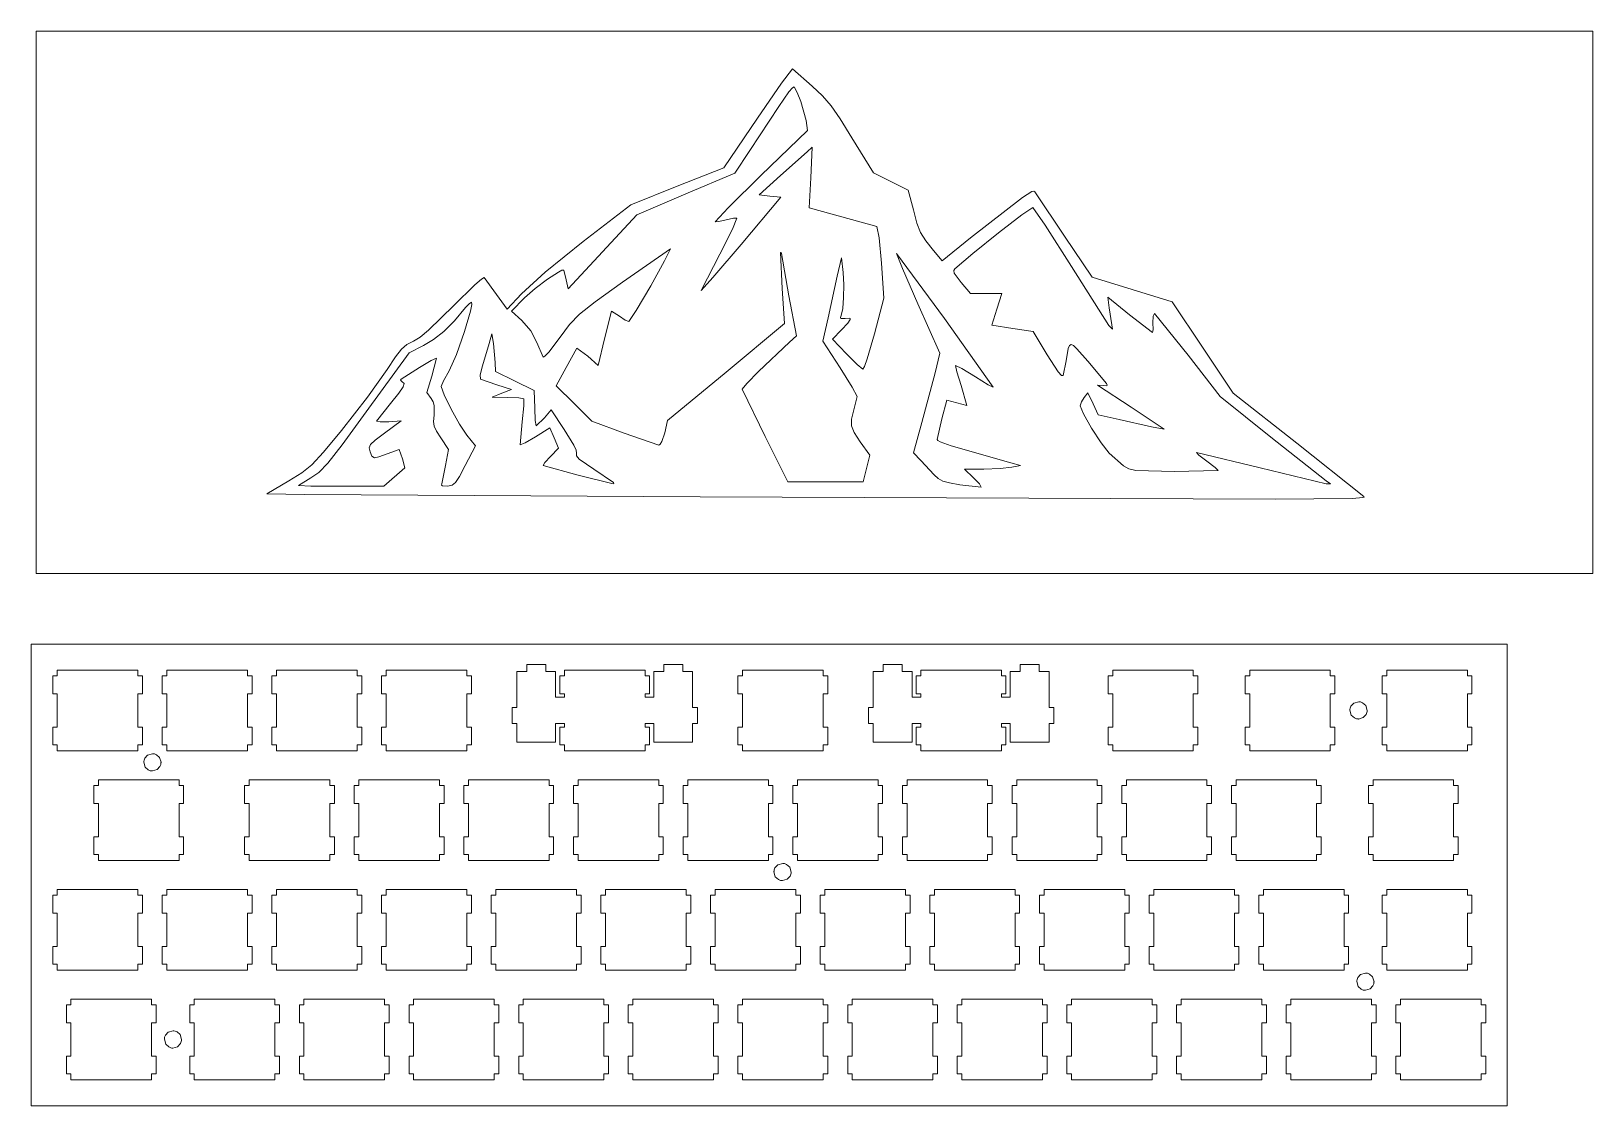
# Model space of a CAD drawing. Header units: millimetres. Extents: x 6 to 277, y 9 to 196.
import ezdxf

# ---------------------------------------------------------------- set-up
doc = ezdxf.new("R2010")
doc.units = ezdxf.units.MM
for name, pattern in [('K5LT32768', [0]), ('K5LT32769', [0]), ('K5LT_THIN', [0])]:
    doc.linetypes.add(name, pattern=pattern)
doc.layers.add('layer 1', color=7, linetype='Continuous')

# ---------------------------------------------------------------- blocks, each defined once
blk = doc.blocks.new('U0')
at = {"layer": 'layer 1', "color": 7, "linetype": 'K5LT32768', "lineweight": 9}
for p, q in [((5.93, 9.41), (5.93, 89.61)), ((5.93, 89.61), (262.34, 89.61)), ((262.34, 89.61), (262.34, 9.41)), ((24.45, 85.09), (10.45, 85.09)), ((10.45, 85.09), (10.45, 84.08)), ((24.45, 84.08), (24.45, 85.09)), ((43.5, 85.09), (29.5, 85.09)), ((29.5, 85.09), (29.5, 84.08)), ((43.5, 84.08), (43.5, 85.09)), ((62.55, 85.09), (48.55, 85.09)), ((48.55, 85.09), (48.55, 84.08)), ((62.55, 84.08), (62.55, 85.09)), ((81.6, 85.09), (67.6, 85.09)), ((67.6, 85.09), (67.6, 84.08)), ((81.6, 84.08), (81.6, 85.09)), ((92.01, 84.86), (90.28, 84.86)), ((90.28, 84.86), (90.28, 78.59)), ((95.31, 86.05), (92.01, 86.05)), ((92.01, 86.05), (92.01, 84.86)), ((95.31, 84.86), (95.31, 86.05)), ((97.03, 84.86), (95.31, 84.86)), ((97.03, 80.38), (97.03, 84.86)), ((112.56, 85.09), (98.56, 85.09)), ((98.56, 85.09), (98.56, 84.08)), ((112.56, 84.08), (112.56, 85.09)), ((115.81, 84.86), (114.08, 84.86)), ((114.08, 84.86), (114.08, 80.38)), ((119.11, 86.05), (115.81, 86.05)), ((115.81, 86.05), (115.81, 84.86)), ((119.11, 84.86), (119.11, 86.05)), ((120.83, 84.86), (119.11, 84.86)), ((120.83, 78.59), (120.83, 84.86)), ((143.51, 85.09), (129.51, 85.09)), ((129.51, 85.09), (129.51, 84.08)), ((143.51, 84.08), (143.51, 85.09)), ((153.92, 84.86), (152.2, 84.86)), ((152.2, 84.86), (152.2, 78.59)), ((157.22, 86.05), (153.92, 86.05)), ((153.92, 86.05), (153.92, 84.86)), ((157.22, 84.86), (157.22, 86.05)), ((158.95, 84.86), (157.22, 84.86)), ((158.95, 80.38), (158.95, 84.86)), ((174.47, 85.09), (160.47, 85.09)), ((160.47, 85.09), (160.47, 84.08)), ((174.47, 84.08), (174.47, 85.09)), ((177.72, 84.86), (176, 84.86)), ((176, 84.86), (176, 80.38)), ((181.02, 86.05), (177.72, 86.05)), ((177.72, 86.05), (177.72, 84.86)), ((181.02, 84.86), (181.02, 86.05)), ((182.75, 84.86), (181.02, 84.86)), ((182.75, 78.59), (182.75, 84.86)), ((207.81, 85.09), (193.81, 85.09)), ((193.81, 85.09), (193.81, 84.08)), ((207.81, 84.08), (207.81, 85.09)), ((231.62, 85.09), (217.62, 85.09)), ((217.62, 85.09), (217.62, 84.08)), ((231.62, 84.08), (231.62, 85.09)), ((255.43, 85.09), (241.43, 85.09)), ((241.43, 85.09), (241.43, 84.08)), ((255.43, 84.08), (255.43, 85.09)), ((10.45, 84.08), (9.65, 84.08)), ((9.65, 84.08), (9.65, 80.98)), ((25.25, 84.08), (24.45, 84.08)), ((25.25, 80.98), (25.25, 84.08)), ((29.5, 84.08), (28.7, 84.08)), ((28.7, 84.08), (28.7, 80.98)), ((44.3, 84.08), (43.5, 84.08)), ((44.3, 80.98), (44.3, 84.08)), ((48.55, 84.08), (47.75, 84.08)), ((47.75, 84.08), (47.75, 80.98)), ((63.35, 84.08), (62.55, 84.08)), ((63.35, 80.98), (63.35, 84.08)), ((67.6, 84.08), (66.8, 84.08)), ((66.8, 84.08), (66.8, 80.98)), ((82.4, 84.08), (81.6, 84.08)), ((82.4, 80.98), (82.4, 84.08)), ((98.56, 84.08), (97.76, 84.08)), ((97.76, 84.08), (97.76, 80.98)), ((113.36, 84.08), (112.56, 84.08)), ((113.36, 80.98), (113.36, 84.08)), ((129.51, 84.08), (128.71, 84.08)), ((128.71, 84.08), (128.71, 80.98)), ((144.31, 84.08), (143.51, 84.08)), ((144.31, 80.98), (144.31, 84.08)), ((160.47, 84.08), (159.67, 84.08)), ((159.67, 84.08), (159.67, 80.98)), ((175.27, 84.08), (174.47, 84.08)), ((175.27, 80.98), (175.27, 84.08)), ((193.81, 84.08), (193.01, 84.08)), ((193.01, 84.08), (193.01, 80.98)), ((208.61, 84.08), (207.81, 84.08)), ((208.61, 80.98), (208.61, 84.08)), ((217.62, 84.08), (216.82, 84.08)), ((216.82, 84.08), (216.82, 80.98)), ((232.42, 84.08), (231.62, 84.08)), ((232.42, 80.98), (232.42, 84.08)), ((241.43, 84.08), (240.63, 84.08)), ((240.63, 84.08), (240.63, 80.98)), ((256.23, 84.08), (255.43, 84.08)), ((256.23, 80.98), (256.23, 84.08)), ((9.65, 80.98), (10.45, 80.98)), ((10.45, 80.98), (10.45, 75.18)), ((24.45, 75.18), (24.45, 80.98)), ((24.45, 80.98), (25.25, 80.98)), ((28.7, 80.98), (29.5, 80.98)), ((29.5, 80.98), (29.5, 75.18)), ((43.5, 75.18), (43.5, 80.98)), ((43.5, 80.98), (44.3, 80.98)), ((47.75, 80.98), (48.55, 80.98)), ((48.55, 80.98), (48.55, 75.18)), ((62.55, 75.18), (62.55, 80.98)), ((62.55, 80.98), (63.35, 80.98)), ((66.8, 80.98), (67.6, 80.98)), ((67.6, 80.98), (67.6, 75.18)), ((81.6, 75.18), (81.6, 80.98)), ((81.6, 80.98), (82.4, 80.98)), ((98.56, 80.38), (97.03, 80.38)), ((97.76, 80.98), (98.56, 80.98)), ((98.56, 80.98), (98.56, 80.38)), ((112.56, 80.38), (112.56, 80.98)), ((112.56, 80.98), (113.36, 80.98)), ((114.08, 80.38), (112.56, 80.38)), ((128.71, 80.98), (129.51, 80.98)), ((129.51, 80.98), (129.51, 75.18)), ((143.51, 75.18), (143.51, 80.98)), ((143.51, 80.98), (144.31, 80.98)), ((160.47, 80.38), (158.95, 80.38)), ((159.67, 80.98), (160.47, 80.98)), ((160.47, 80.98), (160.47, 80.38)), ((174.47, 80.38), (174.47, 80.98)), ((174.47, 80.98), (175.27, 80.98)), ((176, 80.38), (174.47, 80.38)), ((193.01, 80.98), (193.81, 80.98)), ((193.81, 80.98), (193.81, 75.18)), ((207.81, 75.18), (207.81, 80.98)), ((207.81, 80.98), (208.61, 80.98)), ((216.82, 80.98), (217.62, 80.98)), ((217.62, 80.98), (217.62, 75.18)), ((231.62, 75.18), (231.62, 80.98)), ((231.62, 80.98), (232.42, 80.98)), ((240.63, 80.98), (241.43, 80.98)), ((241.43, 80.98), (241.43, 75.18)), ((255.43, 75.18), (255.43, 80.98)), ((255.43, 80.98), (256.23, 80.98)), ((90.28, 78.59), (89.46, 78.59)), ((89.46, 78.59), (89.46, 75.78)), ((121.66, 78.59), (120.83, 78.59)), ((121.66, 75.78), (121.66, 78.59)), ((152.2, 78.59), (151.37, 78.59)), ((151.37, 78.59), (151.37, 75.78)), ((183.57, 78.59), (182.75, 78.59)), ((183.57, 75.78), (183.57, 78.59)), ((10.45, 75.18), (9.65, 75.18)), ((9.65, 75.18), (9.65, 72.08)), ((25.25, 75.18), (24.45, 75.18)), ((25.25, 72.08), (25.25, 75.18)), ((29.5, 75.18), (28.7, 75.18)), ((28.7, 75.18), (28.7, 72.08)), ((44.3, 75.18), (43.5, 75.18)), ((44.3, 72.08), (44.3, 75.18)), ((48.55, 75.18), (47.75, 75.18)), ((47.75, 75.18), (47.75, 72.08)), ((63.35, 75.18), (62.55, 75.18)), ((63.35, 72.08), (63.35, 75.18)), ((67.6, 75.18), (66.8, 75.18)), ((66.8, 75.18), (66.8, 72.08)), ((82.4, 75.18), (81.6, 75.18)), ((82.4, 72.08), (82.4, 75.18)), ((89.46, 75.78), (90.28, 75.78)), ((90.28, 75.78), (90.28, 72.55)), ((97.03, 72.55), (97.03, 75.78)), ((97.03, 75.78), (98.56, 75.78)), ((98.56, 75.18), (97.76, 75.18)), ((97.76, 75.18), (97.76, 72.08)), ((98.56, 75.78), (98.56, 75.18)), ((112.56, 75.18), (112.56, 75.78)), ((112.56, 75.78), (114.08, 75.78)), ((113.36, 75.18), (112.56, 75.18)), ((113.36, 72.08), (113.36, 75.18)), ((114.08, 75.78), (114.08, 72.55)), ((120.83, 72.55), (120.83, 75.78)), ((120.83, 75.78), (121.66, 75.78)), ((129.51, 75.18), (128.71, 75.18)), ((128.71, 75.18), (128.71, 72.08)), ((144.31, 75.18), (143.51, 75.18)), ((144.31, 72.08), (144.31, 75.18)), ((151.37, 75.78), (152.2, 75.78)), ((152.2, 75.78), (152.2, 72.55)), ((158.95, 72.55), (158.95, 75.78)), ((158.95, 75.78), (160.47, 75.78)), ((160.47, 75.18), (159.67, 75.18)), ((159.67, 75.18), (159.67, 72.08)), ((160.47, 75.78), (160.47, 75.18)), ((174.47, 75.18), (174.47, 75.78)), ((174.47, 75.78), (176, 75.78)), ((175.27, 75.18), (174.47, 75.18)), ((175.27, 72.08), (175.27, 75.18)), ((176, 75.78), (176, 72.55)), ((182.75, 72.55), (182.75, 75.78)), ((182.75, 75.78), (183.57, 75.78)), ((193.81, 75.18), (193.01, 75.18)), ((193.01, 75.18), (193.01, 72.08)), ((208.61, 75.18), (207.81, 75.18)), ((208.61, 72.08), (208.61, 75.18)), ((217.62, 75.18), (216.82, 75.18)), ((216.82, 75.18), (216.82, 72.08)), ((232.42, 75.18), (231.62, 75.18)), ((232.42, 72.08), (232.42, 75.18)), ((241.43, 75.18), (240.63, 75.18)), ((240.63, 75.18), (240.63, 72.08)), ((256.23, 75.18), (255.43, 75.18)), ((256.23, 72.08), (256.23, 75.18)), ((9.65, 72.08), (10.45, 72.08)), ((10.45, 72.08), (10.45, 71.08)), ((10.45, 71.08), (24.45, 71.08)), ((24.45, 71.08), (24.45, 72.08)), ((24.45, 72.08), (25.25, 72.08)), ((28.7, 72.08), (29.5, 72.08)), ((29.5, 72.08), (29.5, 71.08)), ((29.5, 71.08), (43.5, 71.08)), ((43.5, 71.08), (43.5, 72.08)), ((43.5, 72.08), (44.3, 72.08)), ((47.75, 72.08), (48.55, 72.08)), ((48.55, 72.08), (48.55, 71.08)), ((48.55, 71.08), (62.55, 71.08)), ((62.55, 71.08), (62.55, 72.08)), ((62.55, 72.08), (63.35, 72.08)), ((66.8, 72.08), (67.6, 72.08)), ((67.6, 72.08), (67.6, 71.08)), ((67.6, 71.08), (81.6, 71.08)), ((81.6, 71.08), (81.6, 72.08)), ((81.6, 72.08), (82.4, 72.08)), ((90.28, 72.55), (97.03, 72.55)), ((97.76, 72.08), (98.56, 72.08)), ((98.56, 72.08), (98.56, 71.08)), ((98.56, 71.08), (112.56, 71.08)), ((112.56, 71.08), (112.56, 72.08)), ((112.56, 72.08), (113.36, 72.08)), ((114.08, 72.55), (120.83, 72.55)), ((128.71, 72.08), (129.51, 72.08)), ((129.51, 72.08), (129.51, 71.08)), ((129.51, 71.08), (143.51, 71.08)), ((143.51, 71.08), (143.51, 72.08)), ((143.51, 72.08), (144.31, 72.08)), ((152.2, 72.55), (158.95, 72.55)), ((159.67, 72.08), (160.47, 72.08)), ((160.47, 72.08), (160.47, 71.08)), ((160.47, 71.08), (174.47, 71.08)), ((174.47, 71.08), (174.47, 72.08)), ((174.47, 72.08), (175.27, 72.08)), ((176, 72.55), (182.75, 72.55)), ((193.01, 72.08), (193.81, 72.08)), ((193.81, 72.08), (193.81, 71.08)), ((193.81, 71.08), (207.81, 71.08)), ((207.81, 71.08), (207.81, 72.08)), ((207.81, 72.08), (208.61, 72.08)), ((216.82, 72.08), (217.62, 72.08)), ((217.62, 72.08), (217.62, 71.08)), ((217.62, 71.08), (231.62, 71.08)), ((231.62, 71.08), (231.62, 72.08)), ((231.62, 72.08), (232.42, 72.08)), ((240.63, 72.08), (241.43, 72.08)), ((241.43, 72.08), (241.43, 71.08)), ((241.43, 71.08), (255.43, 71.08)), ((255.43, 71.08), (255.43, 72.08)), ((255.43, 72.08), (256.23, 72.08)), ((31.6, 66.04), (17.6, 66.04)), ((17.6, 66.04), (17.6, 65.03)), ((31.6, 65.03), (31.6, 66.04)), ((57.79, 66.04), (43.79, 66.04)), ((43.79, 66.04), (43.79, 65.03)), ((57.79, 65.03), (57.79, 66.04)), ((76.84, 66.04), (62.84, 66.04)), ((62.84, 66.04), (62.84, 65.03)), ((76.84, 65.03), (76.84, 66.04)), ((95.89, 66.04), (81.89, 66.04)), ((81.89, 66.04), (81.89, 65.03)), ((95.89, 65.03), (95.89, 66.04)), ((114.94, 66.04), (100.94, 66.04)), ((100.94, 66.04), (100.94, 65.03)), ((114.94, 65.03), (114.94, 66.04)), ((133.99, 66.04), (119.99, 66.04)), ((119.99, 66.04), (119.99, 65.03)), ((133.99, 65.03), (133.99, 66.04)), ((153.04, 66.04), (139.04, 66.04)), ((139.04, 66.04), (139.04, 65.03)), ((153.04, 65.03), (153.04, 66.04)), ((172.09, 66.04), (158.09, 66.04)), ((158.09, 66.04), (158.09, 65.03)), ((172.09, 65.03), (172.09, 66.04)), ((191.14, 66.04), (177.14, 66.04)), ((177.14, 66.04), (177.14, 65.03)), ((191.14, 65.03), (191.14, 66.04)), ((210.19, 66.04), (196.19, 66.04)), ((196.19, 66.04), (196.19, 65.03)), ((210.19, 65.03), (210.19, 66.04)), ((229.24, 66.04), (215.24, 66.04)), ((215.24, 66.04), (215.24, 65.03)), ((229.24, 65.03), (229.24, 66.04)), ((253.05, 66.04), (239.05, 66.04)), ((239.05, 66.04), (239.05, 65.03)), ((253.05, 65.03), (253.05, 66.04)), ((17.6, 65.03), (16.8, 65.03)), ((16.8, 65.03), (16.8, 61.93)), ((32.4, 65.03), (31.6, 65.03)), ((32.4, 61.93), (32.4, 65.03)), ((43.79, 65.03), (42.99, 65.03)), ((42.99, 65.03), (42.99, 61.93)), ((58.59, 65.03), (57.79, 65.03)), ((58.59, 61.93), (58.59, 65.03)), ((62.84, 65.03), (62.04, 65.03)), ((62.04, 65.03), (62.04, 61.93)), ((77.64, 65.03), (76.84, 65.03)), ((77.64, 61.93), (77.64, 65.03)), ((81.89, 65.03), (81.09, 65.03)), ((81.09, 65.03), (81.09, 61.93)), ((96.69, 65.03), (95.89, 65.03)), ((96.69, 61.93), (96.69, 65.03)), ((100.94, 65.03), (100.14, 65.03)), ((100.14, 65.03), (100.14, 61.93)), ((115.74, 65.03), (114.94, 65.03)), ((115.74, 61.93), (115.74, 65.03)), ((119.99, 65.03), (119.19, 65.03)), ((119.19, 65.03), (119.19, 61.93)), ((134.79, 65.03), (133.99, 65.03)), ((134.79, 61.93), (134.79, 65.03)), ((139.04, 65.03), (138.24, 65.03)), ((138.24, 65.03), (138.24, 61.93)), ((153.84, 65.03), (153.04, 65.03)), ((153.84, 61.93), (153.84, 65.03)), ((158.09, 65.03), (157.29, 65.03)), ((157.29, 65.03), (157.29, 61.93)), ((172.89, 65.03), (172.09, 65.03)), ((172.89, 61.93), (172.89, 65.03)), ((177.14, 65.03), (176.34, 65.03)), ((176.34, 65.03), (176.34, 61.93)), ((191.94, 65.03), (191.14, 65.03)), ((191.94, 61.93), (191.94, 65.03)), ((196.19, 65.03), (195.39, 65.03)), ((195.39, 65.03), (195.39, 61.93)), ((210.99, 65.03), (210.19, 65.03)), ((210.99, 61.93), (210.99, 65.03)), ((215.24, 65.03), (214.44, 65.03)), ((214.44, 65.03), (214.44, 61.93)), ((230.04, 65.03), (229.24, 65.03)), ((230.04, 61.93), (230.04, 65.03)), ((239.05, 65.03), (238.25, 65.03)), ((238.25, 65.03), (238.25, 61.93)), ((253.85, 65.03), (253.05, 65.03)), ((253.85, 61.93), (253.85, 65.03)), ((16.8, 61.93), (17.6, 61.93)), ((17.6, 61.93), (17.6, 56.13)), ((31.6, 56.13), (31.6, 61.93)), ((31.6, 61.93), (32.4, 61.93)), ((42.99, 61.93), (43.79, 61.93)), ((43.79, 61.93), (43.79, 56.13)), ((57.79, 56.13), (57.79, 61.93)), ((57.79, 61.93), (58.59, 61.93)), ((62.04, 61.93), (62.84, 61.93)), ((62.84, 61.93), (62.84, 56.13)), ((76.84, 56.13), (76.84, 61.93)), ((76.84, 61.93), (77.64, 61.93)), ((81.09, 61.93), (81.89, 61.93)), ((81.89, 61.93), (81.89, 56.13)), ((95.89, 56.13), (95.89, 61.93)), ((95.89, 61.93), (96.69, 61.93)), ((100.14, 61.93), (100.94, 61.93)), ((100.94, 61.93), (100.94, 56.13)), ((114.94, 56.13), (114.94, 61.93)), ((114.94, 61.93), (115.74, 61.93)), ((119.19, 61.93), (119.99, 61.93)), ((119.99, 61.93), (119.99, 56.13)), ((133.99, 56.13), (133.99, 61.93)), ((133.99, 61.93), (134.79, 61.93)), ((138.24, 61.93), (139.04, 61.93)), ((139.04, 61.93), (139.04, 56.13)), ((153.04, 56.13), (153.04, 61.93)), ((153.04, 61.93), (153.84, 61.93)), ((157.29, 61.93), (158.09, 61.93)), ((158.09, 61.93), (158.09, 56.13)), ((172.09, 56.13), (172.09, 61.93)), ((172.09, 61.93), (172.89, 61.93)), ((176.34, 61.93), (177.14, 61.93)), ((177.14, 61.93), (177.14, 56.13)), ((191.14, 56.13), (191.14, 61.93)), ((191.14, 61.93), (191.94, 61.93)), ((195.39, 61.93), (196.19, 61.93)), ((196.19, 61.93), (196.19, 56.13)), ((210.19, 56.13), (210.19, 61.93)), ((210.19, 61.93), (210.99, 61.93)), ((214.44, 61.93), (215.24, 61.93)), ((215.24, 61.93), (215.24, 56.13)), ((229.24, 56.13), (229.24, 61.93)), ((229.24, 61.93), (230.04, 61.93)), ((238.25, 61.93), (239.05, 61.93)), ((239.05, 61.93), (239.05, 56.13)), ((253.05, 56.13), (253.05, 61.93)), ((253.05, 61.93), (253.85, 61.93)), ((17.6, 56.13), (16.8, 56.13)), ((16.8, 56.13), (16.8, 53.04)), ((32.4, 56.13), (31.6, 56.13)), ((32.4, 53.04), (32.4, 56.13)), ((43.79, 56.13), (42.99, 56.13)), ((42.99, 56.13), (42.99, 53.04)), ((58.59, 56.13), (57.79, 56.13)), ((58.59, 53.04), (58.59, 56.13)), ((62.84, 56.13), (62.04, 56.13)), ((62.04, 56.13), (62.04, 53.04)), ((77.64, 56.13), (76.84, 56.13)), ((77.64, 53.04), (77.64, 56.13)), ((81.89, 56.13), (81.09, 56.13)), ((81.09, 56.13), (81.09, 53.04)), ((96.69, 56.13), (95.89, 56.13)), ((96.69, 53.04), (96.69, 56.13)), ((100.94, 56.13), (100.14, 56.13)), ((100.14, 56.13), (100.14, 53.04)), ((115.74, 56.13), (114.94, 56.13)), ((115.74, 53.04), (115.74, 56.13)), ((119.99, 56.13), (119.19, 56.13)), ((119.19, 56.13), (119.19, 53.04)), ((134.79, 56.13), (133.99, 56.13)), ((134.79, 53.04), (134.79, 56.13)), ((139.04, 56.13), (138.24, 56.13)), ((138.24, 56.13), (138.24, 53.04)), ((153.84, 56.13), (153.04, 56.13)), ((153.84, 53.04), (153.84, 56.13)), ((158.09, 56.13), (157.29, 56.13)), ((157.29, 56.13), (157.29, 53.04)), ((172.89, 56.13), (172.09, 56.13)), ((172.89, 53.04), (172.89, 56.13)), ((177.14, 56.13), (176.34, 56.13)), ((176.34, 56.13), (176.34, 53.04)), ((191.94, 56.13), (191.14, 56.13)), ((191.94, 53.04), (191.94, 56.13)), ((196.19, 56.13), (195.39, 56.13)), ((195.39, 56.13), (195.39, 53.04)), ((210.99, 56.13), (210.19, 56.13)), ((210.99, 53.04), (210.99, 56.13)), ((215.24, 56.13), (214.44, 56.13)), ((214.44, 56.13), (214.44, 53.04)), ((230.04, 56.13), (229.24, 56.13)), ((230.04, 53.04), (230.04, 56.13)), ((239.05, 56.13), (238.25, 56.13)), ((238.25, 56.13), (238.25, 53.04)), ((253.85, 56.13), (253.05, 56.13)), ((253.85, 53.04), (253.85, 56.13)), ((16.8, 53.04), (17.6, 53.04)), ((17.6, 53.04), (17.6, 52.03)), ((17.6, 52.03), (31.6, 52.03)), ((31.6, 52.03), (31.6, 53.04)), ((31.6, 53.04), (32.4, 53.04)), ((42.99, 53.04), (43.79, 53.04)), ((43.79, 53.04), (43.79, 52.03)), ((43.79, 52.03), (57.79, 52.03)), ((57.79, 52.03), (57.79, 53.04)), ((57.79, 53.04), (58.59, 53.04)), ((62.04, 53.04), (62.84, 53.04)), ((62.84, 53.04), (62.84, 52.03)), ((62.84, 52.03), (76.84, 52.03)), ((76.84, 52.03), (76.84, 53.04)), ((76.84, 53.04), (77.64, 53.04)), ((81.09, 53.04), (81.89, 53.04)), ((81.89, 53.04), (81.89, 52.03)), ((81.89, 52.03), (95.89, 52.03)), ((95.89, 52.03), (95.89, 53.04)), ((95.89, 53.04), (96.69, 53.04)), ((100.14, 53.04), (100.94, 53.04)), ((100.94, 53.04), (100.94, 52.03)), ((100.94, 52.03), (114.94, 52.03)), ((114.94, 52.03), (114.94, 53.04)), ((114.94, 53.04), (115.74, 53.04)), ((119.19, 53.04), (119.99, 53.04)), ((119.99, 53.04), (119.99, 52.03)), ((119.99, 52.03), (133.99, 52.03)), ((133.99, 52.03), (133.99, 53.04)), ((133.99, 53.04), (134.79, 53.04)), ((138.24, 53.04), (139.04, 53.04)), ((139.04, 53.04), (139.04, 52.03)), ((139.04, 52.03), (153.04, 52.03)), ((153.04, 52.03), (153.04, 53.04)), ((153.04, 53.04), (153.84, 53.04)), ((157.29, 53.04), (158.09, 53.04)), ((158.09, 53.04), (158.09, 52.03)), ((158.09, 52.03), (172.09, 52.03)), ((172.09, 52.03), (172.09, 53.04)), ((172.09, 53.04), (172.89, 53.04)), ((176.34, 53.04), (177.14, 53.04)), ((177.14, 53.04), (177.14, 52.03)), ((177.14, 52.03), (191.14, 52.03)), ((191.14, 52.03), (191.14, 53.04)), ((191.14, 53.04), (191.94, 53.04)), ((195.39, 53.04), (196.19, 53.04)), ((196.19, 53.04), (196.19, 52.03)), ((196.19, 52.03), (210.19, 52.03)), ((210.19, 52.03), (210.19, 53.04)), ((210.19, 53.04), (210.99, 53.04)), ((214.44, 53.04), (215.24, 53.04)), ((215.24, 53.04), (215.24, 52.03)), ((215.24, 52.03), (229.24, 52.03)), ((229.24, 52.03), (229.24, 53.04)), ((229.24, 53.04), (230.04, 53.04)), ((238.25, 53.04), (239.05, 53.04)), ((239.05, 53.04), (239.05, 52.03)), ((239.05, 52.03), (253.05, 52.03)), ((253.05, 52.03), (253.05, 53.04)), ((253.05, 53.04), (253.85, 53.04)), ((24.45, 46.99), (10.45, 46.99)), ((10.45, 46.99), (10.45, 45.98)), ((24.45, 45.98), (24.45, 46.99)), ((43.5, 46.99), (29.5, 46.99)), ((29.5, 46.99), (29.5, 45.98)), ((43.5, 45.98), (43.5, 46.99)), ((62.55, 46.99), (48.55, 46.99)), ((48.55, 46.99), (48.55, 45.98)), ((62.55, 45.98), (62.55, 46.99)), ((81.6, 46.99), (67.6, 46.99)), ((67.6, 46.99), (67.6, 45.98)), ((81.6, 45.98), (81.6, 46.99)), ((100.65, 46.99), (86.65, 46.99)), ((86.65, 46.99), (86.65, 45.98)), ((100.65, 45.98), (100.65, 46.99)), ((119.7, 46.99), (105.7, 46.99)), ((105.7, 46.99), (105.7, 45.98)), ((119.7, 45.98), (119.7, 46.99)), ((138.75, 46.99), (124.75, 46.99)), ((124.75, 46.99), (124.75, 45.98)), ((138.75, 45.98), (138.75, 46.99)), ((157.8, 46.99), (143.8, 46.99)), ((143.8, 46.99), (143.8, 45.98)), ((157.8, 45.98), (157.8, 46.99)), ((176.85, 46.99), (162.85, 46.99)), ((162.85, 46.99), (162.85, 45.98)), ((176.85, 45.98), (176.85, 46.99)), ((195.9, 46.99), (181.9, 46.99)), ((181.9, 46.99), (181.9, 45.98)), ((195.9, 45.98), (195.9, 46.99)), ((214.95, 46.99), (200.95, 46.99)), ((200.95, 46.99), (200.95, 45.98)), ((214.95, 45.98), (214.95, 46.99)), ((234, 46.99), (220, 46.99)), ((220, 46.99), (220, 45.98)), ((234, 45.98), (234, 46.99)), ((255.43, 46.99), (241.43, 46.99)), ((241.43, 46.99), (241.43, 45.98)), ((255.43, 45.98), (255.43, 46.99)), ((10.45, 45.98), (9.65, 45.98)), ((9.65, 45.98), (9.65, 42.88)), ((25.25, 45.98), (24.45, 45.98)), ((25.25, 42.88), (25.25, 45.98)), ((29.5, 45.98), (28.7, 45.98)), ((28.7, 45.98), (28.7, 42.88)), ((44.3, 45.98), (43.5, 45.98)), ((44.3, 42.88), (44.3, 45.98)), ((48.55, 45.98), (47.75, 45.98)), ((47.75, 45.98), (47.75, 42.88)), ((63.35, 45.98), (62.55, 45.98)), ((63.35, 42.88), (63.35, 45.98)), ((67.6, 45.98), (66.8, 45.98)), ((66.8, 45.98), (66.8, 42.88)), ((82.4, 45.98), (81.6, 45.98)), ((82.4, 42.88), (82.4, 45.98)), ((86.65, 45.98), (85.85, 45.98)), ((85.85, 45.98), (85.85, 42.88)), ((101.45, 45.98), (100.65, 45.98)), ((101.45, 42.88), (101.45, 45.98)), ((105.7, 45.98), (104.9, 45.98)), ((104.9, 45.98), (104.9, 42.88)), ((120.5, 45.98), (119.7, 45.98)), ((120.5, 42.88), (120.5, 45.98)), ((124.75, 45.98), (123.95, 45.98)), ((123.95, 45.98), (123.95, 42.88)), ((139.55, 45.98), (138.75, 45.98)), ((139.55, 42.88), (139.55, 45.98)), ((143.8, 45.98), (143, 45.98)), ((143, 45.98), (143, 42.88)), ((158.6, 45.98), (157.8, 45.98)), ((158.6, 42.88), (158.6, 45.98)), ((162.85, 45.98), (162.05, 45.98)), ((162.05, 45.98), (162.05, 42.88)), ((177.65, 45.98), (176.85, 45.98)), ((177.65, 42.88), (177.65, 45.98)), ((181.9, 45.98), (181.1, 45.98)), ((181.1, 45.98), (181.1, 42.88)), ((196.7, 45.98), (195.9, 45.98)), ((196.7, 42.88), (196.7, 45.98)), ((200.95, 45.98), (200.15, 45.98)), ((200.15, 45.98), (200.15, 42.88)), ((215.75, 45.98), (214.95, 45.98)), ((215.75, 42.88), (215.75, 45.98)), ((220, 45.98), (219.2, 45.98)), ((219.2, 45.98), (219.2, 42.88)), ((234.8, 45.98), (234, 45.98)), ((234.8, 42.88), (234.8, 45.98)), ((241.43, 45.98), (240.63, 45.98)), ((240.63, 45.98), (240.63, 42.88)), ((256.23, 45.98), (255.43, 45.98)), ((256.23, 42.88), (256.23, 45.98)), ((9.65, 42.88), (10.45, 42.88)), ((10.45, 42.88), (10.45, 37.08)), ((24.45, 37.08), (24.45, 42.88)), ((24.45, 42.88), (25.25, 42.88)), ((28.7, 42.88), (29.5, 42.88)), ((29.5, 42.88), (29.5, 37.08)), ((43.5, 37.08), (43.5, 42.88)), ((43.5, 42.88), (44.3, 42.88)), ((47.75, 42.88), (48.55, 42.88)), ((48.55, 42.88), (48.55, 37.08)), ((62.55, 37.08), (62.55, 42.88)), ((62.55, 42.88), (63.35, 42.88)), ((66.8, 42.88), (67.6, 42.88)), ((67.6, 42.88), (67.6, 37.08)), ((81.6, 37.08), (81.6, 42.88)), ((81.6, 42.88), (82.4, 42.88)), ((85.85, 42.88), (86.65, 42.88)), ((86.65, 42.88), (86.65, 37.08)), ((100.65, 37.08), (100.65, 42.88)), ((100.65, 42.88), (101.45, 42.88)), ((104.9, 42.88), (105.7, 42.88)), ((105.7, 42.88), (105.7, 37.08)), ((119.7, 37.08), (119.7, 42.88)), ((119.7, 42.88), (120.5, 42.88)), ((123.95, 42.88), (124.75, 42.88)), ((124.75, 42.88), (124.75, 37.08)), ((138.75, 37.08), (138.75, 42.88)), ((138.75, 42.88), (139.55, 42.88)), ((143, 42.88), (143.8, 42.88)), ((143.8, 42.88), (143.8, 37.08)), ((157.8, 37.08), (157.8, 42.88)), ((157.8, 42.88), (158.6, 42.88)), ((162.05, 42.88), (162.85, 42.88)), ((162.85, 42.88), (162.85, 37.08)), ((176.85, 37.08), (176.85, 42.88)), ((176.85, 42.88), (177.65, 42.88)), ((181.1, 42.88), (181.9, 42.88)), ((181.9, 42.88), (181.9, 37.08)), ((195.9, 37.08), (195.9, 42.88)), ((195.9, 42.88), (196.7, 42.88)), ((200.15, 42.88), (200.95, 42.88)), ((200.95, 42.88), (200.95, 37.08)), ((214.95, 37.08), (214.95, 42.88)), ((214.95, 42.88), (215.75, 42.88)), ((219.2, 42.88), (220, 42.88)), ((220, 42.88), (220, 37.08)), ((234, 37.08), (234, 42.88)), ((234, 42.88), (234.8, 42.88)), ((240.63, 42.88), (241.43, 42.88)), ((241.43, 42.88), (241.43, 37.08)), ((255.43, 37.08), (255.43, 42.88)), ((255.43, 42.88), (256.23, 42.88)), ((10.45, 37.08), (9.65, 37.08)), ((9.65, 37.08), (9.65, 33.99)), ((25.25, 37.08), (24.45, 37.08)), ((25.25, 33.99), (25.25, 37.08)), ((29.5, 37.08), (28.7, 37.08)), ((28.7, 37.08), (28.7, 33.99)), ((44.3, 37.08), (43.5, 37.08)), ((44.3, 33.99), (44.3, 37.08)), ((48.55, 37.08), (47.75, 37.08)), ((47.75, 37.08), (47.75, 33.99)), ((63.35, 37.08), (62.55, 37.08)), ((63.35, 33.99), (63.35, 37.08)), ((67.6, 37.08), (66.8, 37.08)), ((66.8, 37.08), (66.8, 33.99)), ((82.4, 37.08), (81.6, 37.08)), ((82.4, 33.99), (82.4, 37.08)), ((86.65, 37.08), (85.85, 37.08)), ((85.85, 37.08), (85.85, 33.99)), ((101.45, 37.08), (100.65, 37.08)), ((101.45, 33.99), (101.45, 37.08)), ((105.7, 37.08), (104.9, 37.08)), ((104.9, 37.08), (104.9, 33.99)), ((120.5, 37.08), (119.7, 37.08)), ((120.5, 33.99), (120.5, 37.08)), ((124.75, 37.08), (123.95, 37.08)), ((123.95, 37.08), (123.95, 33.99)), ((139.55, 37.08), (138.75, 37.08)), ((139.55, 33.99), (139.55, 37.08)), ((143.8, 37.08), (143, 37.08)), ((143, 37.08), (143, 33.99)), ((158.6, 37.08), (157.8, 37.08)), ((158.6, 33.99), (158.6, 37.08)), ((162.85, 37.08), (162.05, 37.08)), ((162.05, 37.08), (162.05, 33.99)), ((177.65, 37.08), (176.85, 37.08)), ((177.65, 33.99), (177.65, 37.08)), ((181.9, 37.08), (181.1, 37.08)), ((181.1, 37.08), (181.1, 33.99)), ((196.7, 37.08), (195.9, 37.08)), ((196.7, 33.99), (196.7, 37.08)), ((200.95, 37.08), (200.15, 37.08)), ((200.15, 37.08), (200.15, 33.99)), ((215.75, 37.08), (214.95, 37.08)), ((215.75, 33.99), (215.75, 37.08)), ((220, 37.08), (219.2, 37.08)), ((219.2, 37.08), (219.2, 33.99)), ((234.8, 37.08), (234, 37.08)), ((234.8, 33.99), (234.8, 37.08)), ((241.43, 37.08), (240.63, 37.08)), ((240.63, 37.08), (240.63, 33.99)), ((256.23, 37.08), (255.43, 37.08)), ((256.23, 33.99), (256.23, 37.08)), ((9.65, 33.99), (10.45, 33.99)), ((10.45, 33.99), (10.45, 32.98)), ((10.45, 32.98), (24.45, 32.98)), ((24.45, 32.98), (24.45, 33.99)), ((24.45, 33.99), (25.25, 33.99)), ((28.7, 33.99), (29.5, 33.99)), ((29.5, 33.99), (29.5, 32.98)), ((29.5, 32.98), (43.5, 32.98)), ((43.5, 32.98), (43.5, 33.99)), ((43.5, 33.99), (44.3, 33.99)), ((47.75, 33.99), (48.55, 33.99)), ((48.55, 33.99), (48.55, 32.98)), ((48.55, 32.98), (62.55, 32.98)), ((62.55, 32.98), (62.55, 33.99)), ((62.55, 33.99), (63.35, 33.99)), ((66.8, 33.99), (67.6, 33.99)), ((67.6, 33.99), (67.6, 32.98)), ((67.6, 32.98), (81.6, 32.98)), ((81.6, 32.98), (81.6, 33.99)), ((81.6, 33.99), (82.4, 33.99)), ((85.85, 33.99), (86.65, 33.99)), ((86.65, 33.99), (86.65, 32.98)), ((86.65, 32.98), (100.65, 32.98)), ((100.65, 32.98), (100.65, 33.99)), ((100.65, 33.99), (101.45, 33.99)), ((104.9, 33.99), (105.7, 33.99)), ((105.7, 33.99), (105.7, 32.98)), ((105.7, 32.98), (119.7, 32.98)), ((119.7, 32.98), (119.7, 33.99)), ((119.7, 33.99), (120.5, 33.99)), ((123.95, 33.99), (124.75, 33.99)), ((124.75, 33.99), (124.75, 32.98)), ((124.75, 32.98), (138.75, 32.98)), ((138.75, 32.98), (138.75, 33.99)), ((138.75, 33.99), (139.55, 33.99)), ((143, 33.99), (143.8, 33.99)), ((143.8, 33.99), (143.8, 32.98)), ((143.8, 32.98), (157.8, 32.98)), ((157.8, 32.98), (157.8, 33.99)), ((157.8, 33.99), (158.6, 33.99)), ((162.05, 33.99), (162.85, 33.99)), ((162.85, 33.99), (162.85, 32.98)), ((162.85, 32.98), (176.85, 32.98)), ((176.85, 32.98), (176.85, 33.99)), ((176.85, 33.99), (177.65, 33.99)), ((181.1, 33.99), (181.9, 33.99)), ((181.9, 33.99), (181.9, 32.98)), ((181.9, 32.98), (195.9, 32.98)), ((195.9, 32.98), (195.9, 33.99)), ((195.9, 33.99), (196.7, 33.99)), ((200.15, 33.99), (200.95, 33.99)), ((200.95, 33.99), (200.95, 32.98)), ((200.95, 32.98), (214.95, 32.98)), ((214.95, 32.98), (214.95, 33.99)), ((214.95, 33.99), (215.75, 33.99)), ((219.2, 33.99), (220, 33.99)), ((220, 33.99), (220, 32.98)), ((220, 32.98), (234, 32.98)), ((234, 32.98), (234, 33.99)), ((234, 33.99), (234.8, 33.99)), ((240.63, 33.99), (241.43, 33.99)), ((241.43, 33.99), (241.43, 32.98)), ((241.43, 32.98), (255.43, 32.98)), ((255.43, 32.98), (255.43, 33.99)), ((255.43, 33.99), (256.23, 33.99)), ((26.83, 27.94), (12.83, 27.94)), ((12.83, 27.94), (12.83, 26.93)), ((26.83, 26.93), (26.83, 27.94)), ((48.26, 27.94), (34.26, 27.94)), ((34.26, 27.94), (34.26, 26.93)), ((48.26, 26.93), (48.26, 27.94)), ((67.31, 27.94), (53.31, 27.94)), ((53.31, 27.94), (53.31, 26.93)), ((67.31, 26.93), (67.31, 27.94)), ((86.36, 27.94), (72.36, 27.94)), ((72.36, 27.94), (72.36, 26.93)), ((86.36, 26.93), (86.36, 27.94)), ((105.41, 27.94), (91.41, 27.94)), ((91.41, 27.94), (91.41, 26.93)), ((105.41, 26.93), (105.41, 27.94)), ((124.46, 27.94), (110.46, 27.94)), ((110.46, 27.94), (110.46, 26.93)), ((124.46, 26.93), (124.46, 27.94)), ((143.52, 27.94), (129.51, 27.94)), ((129.51, 27.94), (129.51, 26.93)), ((143.52, 26.93), (143.52, 27.94)), ((162.57, 27.94), (148.56, 27.94)), ((148.56, 27.94), (148.56, 26.93)), ((162.57, 26.93), (162.57, 27.94)), ((181.61, 27.94), (167.61, 27.94)), ((167.61, 27.94), (167.61, 26.93)), ((181.61, 26.93), (181.61, 27.94)), ((200.66, 27.94), (186.66, 27.94)), ((186.66, 27.94), (186.66, 26.93)), ((200.66, 26.93), (200.66, 27.94)), ((219.71, 27.94), (205.71, 27.94)), ((205.71, 27.94), (205.71, 26.93)), ((219.71, 26.93), (219.71, 27.94)), ((238.76, 27.94), (224.76, 27.94)), ((224.76, 27.94), (224.76, 26.93)), ((238.76, 26.93), (238.76, 27.94)), ((257.82, 27.94), (243.81, 27.94)), ((243.81, 27.94), (243.81, 26.93)), ((257.82, 26.93), (257.82, 27.94)), ((12.83, 26.93), (12.03, 26.93)), ((12.03, 26.93), (12.03, 23.83)), ((27.63, 26.93), (26.83, 26.93)), ((27.63, 23.83), (27.63, 26.93)), ((34.26, 26.93), (33.46, 26.93)), ((33.46, 26.93), (33.46, 23.83)), ((49.06, 26.93), (48.26, 26.93)), ((49.06, 23.83), (49.06, 26.93)), ((53.31, 26.93), (52.51, 26.93)), ((52.51, 26.93), (52.51, 23.83)), ((68.11, 26.93), (67.31, 26.93)), ((68.11, 23.83), (68.11, 26.93)), ((72.36, 26.93), (71.56, 26.93)), ((71.56, 26.93), (71.56, 23.83)), ((87.16, 26.93), (86.36, 26.93)), ((87.16, 23.83), (87.16, 26.93)), ((91.41, 26.93), (90.61, 26.93)), ((90.61, 26.93), (90.61, 23.83)), ((106.21, 26.93), (105.41, 26.93)), ((106.21, 23.83), (106.21, 26.93)), ((110.46, 26.93), (109.66, 26.93)), ((109.66, 26.93), (109.66, 23.83)), ((125.26, 26.93), (124.46, 26.93)), ((125.26, 23.83), (125.26, 26.93)), ((129.51, 26.93), (128.71, 26.93)), ((128.71, 26.93), (128.71, 23.83)), ((144.32, 26.93), (143.52, 26.93)), ((144.32, 23.83), (144.32, 26.93)), ((148.56, 26.93), (147.77, 26.93)), ((147.77, 26.93), (147.77, 23.83)), ((163.36, 26.93), (162.57, 26.93)), ((163.36, 23.83), (163.36, 26.93)), ((167.61, 26.93), (166.82, 26.93)), ((166.82, 26.93), (166.82, 23.83)), ((182.41, 26.93), (181.61, 26.93)), ((182.41, 23.83), (182.41, 26.93)), ((186.66, 26.93), (185.86, 26.93)), ((185.86, 26.93), (185.86, 23.83)), ((201.46, 26.93), (200.66, 26.93)), ((201.46, 23.83), (201.46, 26.93)), ((205.71, 26.93), (204.91, 26.93)), ((204.91, 26.93), (204.91, 23.83)), ((220.51, 26.93), (219.71, 26.93)), ((220.51, 23.83), (220.51, 26.93)), ((224.76, 26.93), (223.96, 26.93)), ((223.96, 26.93), (223.96, 23.83)), ((239.56, 26.93), (238.76, 26.93)), ((239.56, 23.83), (239.56, 26.93)), ((243.81, 26.93), (243.01, 26.93)), ((243.01, 26.93), (243.01, 23.83)), ((258.62, 26.93), (257.82, 26.93)), ((258.62, 23.83), (258.62, 26.93)), ((12.03, 23.83), (12.83, 23.83)), ((12.83, 23.83), (12.83, 18.03)), ((26.83, 18.03), (26.83, 23.83)), ((26.83, 23.83), (27.63, 23.83)), ((33.46, 23.83), (34.26, 23.83)), ((34.26, 23.83), (34.26, 18.03)), ((48.26, 18.03), (48.26, 23.83)), ((48.26, 23.83), (49.06, 23.83)), ((52.51, 23.83), (53.31, 23.83)), ((53.31, 23.83), (53.31, 18.03)), ((67.31, 18.03), (67.31, 23.83)), ((67.31, 23.83), (68.11, 23.83)), ((71.56, 23.83), (72.36, 23.83)), ((72.36, 23.83), (72.36, 18.03)), ((86.36, 18.03), (86.36, 23.83)), ((86.36, 23.83), (87.16, 23.83)), ((90.61, 23.83), (91.41, 23.83)), ((91.41, 23.83), (91.41, 18.03)), ((105.41, 18.03), (105.41, 23.83)), ((105.41, 23.83), (106.21, 23.83)), ((109.66, 23.83), (110.46, 23.83)), ((110.46, 23.83), (110.46, 18.03)), ((124.46, 18.03), (124.46, 23.83)), ((124.46, 23.83), (125.26, 23.83)), ((128.71, 23.83), (129.51, 23.83)), ((129.51, 23.83), (129.51, 18.03)), ((143.52, 18.03), (143.52, 23.83)), ((143.52, 23.83), (144.32, 23.83)), ((147.77, 23.83), (148.56, 23.83)), ((148.56, 23.83), (148.56, 18.03)), ((162.57, 18.03), (162.57, 23.83)), ((162.57, 23.83), (163.36, 23.83)), ((166.82, 23.83), (167.61, 23.83)), ((167.61, 23.83), (167.61, 18.03)), ((181.61, 18.03), (181.61, 23.83)), ((181.61, 23.83), (182.41, 23.83)), ((185.86, 23.83), (186.66, 23.83)), ((186.66, 23.83), (186.66, 18.03)), ((200.66, 18.03), (200.66, 23.83)), ((200.66, 23.83), (201.46, 23.83)), ((204.91, 23.83), (205.71, 23.83)), ((205.71, 23.83), (205.71, 18.03)), ((219.71, 18.03), (219.71, 23.83)), ((219.71, 23.83), (220.51, 23.83)), ((223.96, 23.83), (224.76, 23.83)), ((224.76, 23.83), (224.76, 18.03)), ((238.76, 18.03), (238.76, 23.83)), ((238.76, 23.83), (239.56, 23.83)), ((243.01, 23.83), (243.81, 23.83)), ((243.81, 23.83), (243.81, 18.03)), ((257.82, 18.03), (257.82, 23.83)), ((257.82, 23.83), (258.62, 23.83)), ((12.83, 18.03), (12.03, 18.03)), ((12.03, 18.03), (12.03, 14.93)), ((27.63, 18.03), (26.83, 18.03)), ((27.63, 14.93), (27.63, 18.03)), ((34.26, 18.03), (33.46, 18.03)), ((33.46, 18.03), (33.46, 14.93)), ((49.06, 18.03), (48.26, 18.03)), ((49.06, 14.93), (49.06, 18.03)), ((53.31, 18.03), (52.51, 18.03)), ((52.51, 18.03), (52.51, 14.93)), ((68.11, 18.03), (67.31, 18.03)), ((68.11, 14.93), (68.11, 18.03)), ((72.36, 18.03), (71.56, 18.03)), ((71.56, 18.03), (71.56, 14.93)), ((87.16, 18.03), (86.36, 18.03)), ((87.16, 14.93), (87.16, 18.03)), ((91.41, 18.03), (90.61, 18.03)), ((90.61, 18.03), (90.61, 14.93)), ((106.21, 18.03), (105.41, 18.03)), ((106.21, 14.93), (106.21, 18.03)), ((110.46, 18.03), (109.66, 18.03)), ((109.66, 18.03), (109.66, 14.93)), ((125.26, 18.03), (124.46, 18.03)), ((125.26, 14.93), (125.26, 18.03)), ((129.51, 18.03), (128.71, 18.03)), ((128.71, 18.03), (128.71, 14.93)), ((144.32, 18.03), (143.52, 18.03)), ((144.32, 14.93), (144.32, 18.03)), ((148.56, 18.03), (147.77, 18.03)), ((147.77, 18.03), (147.77, 14.93)), ((163.36, 18.03), (162.57, 18.03)), ((163.36, 14.93), (163.36, 18.03)), ((167.61, 18.03), (166.82, 18.03)), ((166.82, 18.03), (166.82, 14.93)), ((182.41, 18.03), (181.61, 18.03)), ((182.41, 14.93), (182.41, 18.03)), ((186.66, 18.03), (185.86, 18.03)), ((185.86, 18.03), (185.86, 14.93)), ((201.46, 18.03), (200.66, 18.03)), ((201.46, 14.93), (201.46, 18.03)), ((205.71, 18.03), (204.91, 18.03)), ((204.91, 18.03), (204.91, 14.93)), ((220.51, 18.03), (219.71, 18.03)), ((220.51, 14.93), (220.51, 18.03)), ((224.76, 18.03), (223.96, 18.03)), ((223.96, 18.03), (223.96, 14.93)), ((239.56, 18.03), (238.76, 18.03)), ((239.56, 14.93), (239.56, 18.03)), ((243.81, 18.03), (243.01, 18.03)), ((243.01, 18.03), (243.01, 14.93)), ((258.62, 18.03), (257.82, 18.03)), ((258.62, 14.93), (258.62, 18.03)), ((12.03, 14.93), (12.83, 14.93)), ((12.83, 14.93), (12.83, 13.93)), ((12.83, 13.93), (26.83, 13.93)), ((26.83, 13.93), (26.83, 14.93)), ((26.83, 14.93), (27.63, 14.93)), ((33.46, 14.93), (34.26, 14.93)), ((34.26, 14.93), (34.26, 13.93)), ((34.26, 13.93), (48.26, 13.93)), ((48.26, 13.93), (48.26, 14.93)), ((48.26, 14.93), (49.06, 14.93)), ((52.51, 14.93), (53.31, 14.93)), ((53.31, 14.93), (53.31, 13.93)), ((53.31, 13.93), (67.31, 13.93)), ((67.31, 13.93), (67.31, 14.93)), ((67.31, 14.93), (68.11, 14.93)), ((71.56, 14.93), (72.36, 14.93)), ((72.36, 14.93), (72.36, 13.93)), ((72.36, 13.93), (86.36, 13.93)), ((86.36, 13.93), (86.36, 14.93)), ((86.36, 14.93), (87.16, 14.93)), ((90.61, 14.93), (91.41, 14.93)), ((91.41, 14.93), (91.41, 13.93)), ((91.41, 13.93), (105.41, 13.93)), ((105.41, 13.93), (105.41, 14.93)), ((105.41, 14.93), (106.21, 14.93)), ((109.66, 14.93), (110.46, 14.93)), ((110.46, 14.93), (110.46, 13.93)), ((110.46, 13.93), (124.46, 13.93)), ((124.46, 13.93), (124.46, 14.93)), ((124.46, 14.93), (125.26, 14.93)), ((128.71, 14.93), (129.51, 14.93)), ((129.51, 14.93), (129.51, 13.93)), ((129.51, 13.93), (143.52, 13.93)), ((143.52, 13.93), (143.52, 14.93)), ((143.52, 14.93), (144.32, 14.93)), ((147.77, 14.93), (148.56, 14.93)), ((148.56, 14.93), (148.56, 13.93)), ((148.56, 13.93), (162.57, 13.93)), ((162.57, 13.93), (162.57, 14.93)), ((162.57, 14.93), (163.36, 14.93)), ((166.82, 14.93), (167.61, 14.93)), ((167.61, 14.93), (167.61, 13.93)), ((167.61, 13.93), (181.61, 13.93)), ((181.61, 13.93), (181.61, 14.93)), ((181.61, 14.93), (182.41, 14.93)), ((185.86, 14.93), (186.66, 14.93)), ((186.66, 14.93), (186.66, 13.93)), ((186.66, 13.93), (200.66, 13.93)), ((200.66, 13.93), (200.66, 14.93)), ((200.66, 14.93), (201.46, 14.93)), ((204.91, 14.93), (205.71, 14.93)), ((205.71, 14.93), (205.71, 13.93)), ((205.71, 13.93), (219.71, 13.93)), ((219.71, 13.93), (219.71, 14.93)), ((219.71, 14.93), (220.51, 14.93)), ((223.96, 14.93), (224.76, 14.93)), ((224.76, 14.93), (224.76, 13.93)), ((224.76, 13.93), (238.76, 13.93)), ((238.76, 13.93), (238.76, 14.93)), ((238.76, 14.93), (239.56, 14.93)), ((243.01, 14.93), (243.81, 14.93)), ((243.81, 14.93), (243.81, 13.93)), ((243.81, 13.93), (257.82, 13.93)), ((257.82, 13.93), (257.82, 14.93)), ((257.82, 14.93), (258.62, 14.93)), ((262.34, 9.41), (5.93, 9.41))]:
    blk.add_line(p, q, dxfattribs=at)
at = {"layer": 'layer 1', "color": 250, "linetype": 'K5LT32769', "lineweight": 9, "true_color": 0x333333}
for p, q in [((235.07, 78.45), (235.21, 78.8)), ((235.21, 78.8), (235.7, 79.34)), ((235.7, 79.34), (236.55, 79.58)), ((236.55, 79.58), (236.6, 79.58)), ((236.6, 79.58), (236.7, 79.57)), ((236.7, 79.57), (236.89, 79.54)), ((236.89, 79.54), (237.24, 79.4)), ((237.24, 79.4), (237.78, 78.91)), ((237.78, 78.91), (238.03, 78.08)), ((235.03, 78.16), (235.04, 78.26)), ((235.03, 78.11), (235.03, 78.16)), ((235.27, 77.27), (235.03, 78.11)), ((235.04, 78.26), (235.07, 78.45)), ((235.81, 76.77), (235.27, 77.27)), ((236.16, 76.63), (235.81, 76.77)), ((236.35, 76.59), (236.16, 76.63)), ((236.45, 76.59), (236.35, 76.59)), ((236.5, 76.58), (236.45, 76.59)), ((236.53, 76.58), (236.5, 76.58)), ((237.33, 76.82), (236.53, 76.58)), ((237.84, 77.35), (237.33, 76.82)), ((237.98, 77.7), (237.84, 77.35)), ((238.01, 77.89), (237.98, 77.7)), ((238.02, 77.99), (238.01, 77.89)), ((238.03, 78.03), (238.02, 77.99)), ((238.03, 78.08), (238.03, 78.07)), ((238.03, 78.07), (238.03, 78.06)), ((238.03, 78.06), (238.03, 78.03)), ((26.15, 70.31), (27, 70.56)), ((27, 70.56), (27.05, 70.56)), ((27.05, 70.56), (27.15, 70.55)), ((27.15, 70.55), (27.34, 70.52)), ((25.48, 69.13), (25.49, 69.23)), ((25.48, 69.09), (25.48, 69.13)), ((25.72, 68.24), (25.48, 69.09)), ((25.49, 69.23), (25.52, 69.42)), ((25.52, 69.42), (25.66, 69.77)), ((25.66, 69.77), (26.15, 70.31)), ((26.26, 67.74), (25.72, 68.24)), ((27.34, 70.52), (27.69, 70.38)), ((27.69, 70.38), (28.23, 69.88)), ((28.29, 68.33), (27.78, 67.79)), ((28.23, 69.88), (28.48, 69.06)), ((28.43, 68.67), (28.29, 68.33)), ((28.46, 68.86), (28.43, 68.67)), ((28.47, 68.96), (28.46, 68.86)), ((28.48, 69.01), (28.47, 68.96)), ((28.48, 69.06), (28.48, 69.05)), ((28.48, 69.05), (28.48, 69.04)), ((28.48, 69.04), (28.48, 69.01)), ((26.61, 67.6), (26.26, 67.74)), ((26.8, 67.57), (26.61, 67.6)), ((26.9, 67.56), (26.8, 67.57)), ((26.95, 67.56), (26.9, 67.56)), ((26.98, 67.56), (26.95, 67.56)), ((27.78, 67.79), (26.98, 67.56)), ((134.96, 50.08), (134.97, 50.18)), ((134.96, 50.04), (134.96, 50.08)), ((135.2, 49.19), (134.96, 50.04)), ((134.97, 50.18), (135, 50.37)), ((135, 50.37), (135.14, 50.72)), ((135.14, 50.72), (135.63, 51.26)), ((135.74, 48.69), (135.2, 49.19)), ((135.63, 51.26), (136.48, 51.51)), ((136.48, 51.51), (136.53, 51.51)), ((136.53, 51.51), (136.63, 51.5)), ((136.63, 51.5), (136.82, 51.47)), ((136.82, 51.47), (137.17, 51.33)), ((137.17, 51.33), (137.71, 50.83)), ((137.77, 49.28), (137.26, 48.74)), ((137.71, 50.83), (137.96, 50.01)), ((137.91, 49.62), (137.77, 49.28)), ((137.94, 49.81), (137.91, 49.62)), ((137.95, 49.91), (137.94, 49.81)), ((137.96, 49.96), (137.95, 49.91)), ((137.96, 50.01), (137.96, 50)), ((137.96, 50), (137.96, 49.99)), ((137.96, 49.99), (137.96, 49.96)), ((136.09, 48.55), (135.74, 48.69)), ((136.28, 48.52), (136.09, 48.55)), ((136.38, 48.51), (136.28, 48.52)), ((136.43, 48.51), (136.38, 48.51)), ((136.46, 48.51), (136.43, 48.51)), ((137.26, 48.74), (136.46, 48.51)), ((236.22, 31.03), (236.23, 31.13)), ((236.22, 30.99), (236.22, 31.03)), ((236.46, 30.14), (236.22, 30.99)), ((236.23, 31.13), (236.26, 31.32)), ((236.26, 31.32), (236.4, 31.67)), ((236.4, 31.67), (236.89, 32.21)), ((237, 29.64), (236.46, 30.14)), ((236.89, 32.21), (237.74, 32.46)), ((237.74, 32.46), (237.79, 32.46)), ((237.79, 32.46), (237.89, 32.45)), ((237.89, 32.45), (238.08, 32.42)), ((238.08, 32.42), (238.43, 32.28)), ((238.43, 32.28), (238.97, 31.78)), ((239.03, 30.23), (238.52, 29.69)), ((238.97, 31.78), (239.22, 30.96)), ((239.17, 30.57), (239.03, 30.23)), ((239.2, 30.76), (239.17, 30.57)), ((239.21, 30.86), (239.2, 30.76)), ((239.22, 30.91), (239.21, 30.86)), ((239.22, 30.96), (239.22, 30.95)), ((239.22, 30.95), (239.22, 30.94)), ((239.22, 30.94), (239.22, 30.91)), ((237.35, 29.5), (237, 29.64)), ((237.54, 29.47), (237.35, 29.5)), ((237.64, 29.46), (237.54, 29.47)), ((237.69, 29.46), (237.64, 29.46)), ((237.72, 29.46), (237.69, 29.46)), ((238.52, 29.69), (237.72, 29.46)), ((29.23, 21.65), (29.72, 22.19)), ((29.72, 22.19), (30.57, 22.43)), ((30.57, 22.43), (30.62, 22.43)), ((30.62, 22.43), (30.72, 22.42)), ((30.72, 22.42), (30.91, 22.39)), ((30.91, 22.39), (31.26, 22.25)), ((31.26, 22.25), (31.8, 21.76)), ((31.8, 21.76), (32.05, 20.93)), ((29.05, 21.01), (29.06, 21.11)), ((29.05, 20.96), (29.05, 21.01)), ((29.29, 20.12), (29.05, 20.96)), ((29.06, 21.11), (29.09, 21.3)), ((29.09, 21.3), (29.23, 21.65)), ((29.83, 19.62), (29.29, 20.12)), ((30.18, 19.48), (29.83, 19.62)), ((30.37, 19.44), (30.18, 19.48)), ((30.47, 19.44), (30.37, 19.44)), ((30.52, 19.43), (30.47, 19.44)), ((30.55, 19.43), (30.52, 19.43)), ((31.35, 19.67), (30.55, 19.43)), ((31.86, 20.2), (31.35, 19.67)), ((32, 20.55), (31.86, 20.2)), ((32.04, 20.74), (32, 20.55)), ((32.05, 20.88), (32.04, 20.84)), ((32.04, 20.84), (32.04, 20.74)), ((32.05, 20.93), (32.05, 20.92)), ((32.05, 20.92), (32.05, 20.91)), ((32.05, 20.91), (32.05, 20.88))]:
    blk.add_line(p, q, dxfattribs=at)
blk = doc.blocks.new('U1')
at = {"color": 7, "linetype": 'K5LT_THIN', "lineweight": 18}
for p, q in [((277.22, 196.04), (6.81, 196.04)), ((6.81, 196.04), (6.81, 101.84)), ((277.22, 101.84), (277.22, 196.04)), ((6.81, 101.84), (277.22, 101.84))]:
    blk.add_line(p, q, dxfattribs=at)
blk = doc.blocks.new('U2')
at = {"color": 250, "linetype": 'K5LT32769', "lineweight": 9, "true_color": 0x333333}
for p, q in [((138.2, 189.5), (136.3, 187.03)), ((141.61, 186.52), (138.2, 189.5)), ((136.3, 187.03), (132.11, 180.96)), ((137.57, 185.5), (135.81, 182.97)), ((138.17, 186.19), (137.57, 185.5)), ((138.47, 186.36), (138.17, 186.19)), ((139.02, 185.4), (138.47, 186.36)), ((139.65, 183.81), (139.02, 185.4)), ((143.4, 184.8), (141.61, 186.52)), ((144.89, 183.06), (143.4, 184.8)), ((135.81, 182.97), (130.8, 175.32)), ((140.55, 180.54), (139.65, 183.81)), ((146.47, 180.8), (144.89, 183.06)), ((132.11, 180.96), (126.28, 172.34)), ((140.8, 178.8), (140.55, 180.54)), ((148.52, 177.53), (146.47, 180.8)), ((132.69, 170.96), (140.8, 178.8)), ((152.24, 171.46), (148.52, 177.53)), ((130.8, 175.32), (128.15, 171.39)), ((140.71, 175.09), (136.1, 170.96)), ((141.61, 175.88), (140.71, 175.09)), ((141.36, 170.6), (141.61, 175.88)), ((126.28, 172.34), (118.17, 169.11)), ((128.15, 171.39), (119.64, 167.78)), ((127.03, 165.37), (132.69, 170.96)), ((136.1, 170.96), (132.38, 167.6)), ((155.27, 169.95), (152.24, 171.46)), ((118.17, 169.11), (110.09, 165.88)), ((141.09, 165.34), (141.36, 170.6)), ((158.3, 168.43), (155.27, 169.95)), ((159.18, 165), (158.3, 168.43)), ((180.12, 168.25), (179.74, 168.18)), ((180.31, 168.12), (180.12, 168.25)), ((110.09, 165.88), (101.81, 159.49)), ((119.64, 167.78), (111.15, 164.17)), ((136.17, 167.21), (129.24, 159.02)), ((132.38, 167.6), (134.27, 167.42)), ((134.27, 167.42), (136.17, 167.21)), ((178.12, 167.18), (169.11, 160.15)), ((179.74, 168.18), (178.12, 167.18)), ((185.43, 160.46), (180.31, 168.12)), ((111.15, 164.17), (105.17, 157.73)), ((124.77, 162.95), (127.03, 165.37)), ((125.39, 162.98), (124.77, 162.95)), ((126.64, 163.26), (125.39, 162.98)), ((127.91, 163.55), (126.64, 163.26)), ((127.74, 161.65), (128.54, 163.56)), ((128.54, 163.56), (127.91, 163.55)), ((146.78, 163.83), (141.09, 165.34)), ((152.85, 162.11), (146.78, 163.83)), ((159.81, 162.7), (159.18, 165)), ((178.02, 164.15), (173.96, 161.01)), ((179.92, 165.45), (178.02, 164.15)), ((182.06, 162.38), (179.92, 165.45)), ((125.54, 157.3), (127.74, 161.65)), ((153.23, 160.15), (152.85, 162.11)), ((153.62, 155.77), (153.23, 160.15)), ((160.45, 161.06), (159.81, 162.7)), ((161.33, 159.63), (160.45, 161.06)), ((169.11, 160.15), (164.17, 156.17)), ((173.96, 161.01), (169.5, 157.42)), ((186.68, 155.18), (182.06, 162.38)), ((190.24, 153.31), (185.43, 160.46)), ((101.81, 159.49), (95.22, 154.18)), ((105.17, 157.73), (99.19, 151.27)), ((108.67, 152.47), (116.96, 158.23)), ((116.96, 158.23), (115.96, 156.17)), ((129.24, 159.02), (124.36, 153.29)), ((136.08, 157.6), (136.19, 157.61)), ((136.37, 151.34), (136.08, 157.6)), ((136.19, 157.61), (136.26, 157.42)), ((136.26, 157.42), (137.55, 150.1)), ((164.6, 146.17), (156.26, 157.46)), ((156.26, 157.46), (157.28, 154.83)), ((162.68, 157.94), (161.33, 159.63)), ((164.17, 156.17), (162.68, 157.94)), ((169.5, 157.42), (166.4, 154.77)), ((115.96, 156.17), (113.55, 151.84)), ((122.33, 151.03), (125.54, 157.3)), ((145.95, 153.49), (146.67, 156.69)), ((146.67, 156.69), (146.96, 154.14)), ((154.03, 149.67), (153.62, 155.77)), ((157.28, 154.83), (159.97, 148.72)), ((166.4, 154.77), (166.19, 154.47)), ((193.15, 144.93), (186.68, 155.18)), ((82.97, 151.99), (79.32, 148.38)), ((84.13, 152.99), (82.97, 151.99)), ((84.62, 153.24), (84.13, 152.99)), ((86.77, 150.33), (84.62, 153.24)), ((95.22, 154.18), (91.08, 150.44)), ((95.64, 153), (93.47, 151.35)), ((97.51, 154.21), (95.64, 153)), ((98.13, 154.52), (97.51, 154.21)), ((98.44, 154.55), (98.13, 154.52)), ((98.87, 152.86), (98.44, 154.55)), ((99.19, 151.27), (98.87, 152.86)), ((103.9, 149.04), (108.67, 152.47)), ((124.36, 153.29), (122.33, 151.03)), ((144.36, 146.24), (145.95, 153.49)), ((146.96, 154.14), (147.1, 152)), ((147.1, 152), (147.07, 149.81)), ((166.19, 154.47), (166.27, 154.04)), ((166.27, 154.04), (167.48, 152.38)), ((167.48, 152.38), (169.11, 150.48)), ((197.2, 151.18), (190.24, 153.31)), ((88.64, 147.78), (86.77, 150.33)), ((91.08, 150.44), (88.64, 147.78)), ((91.65, 149.72), (89.39, 147.41)), ((93.47, 151.35), (91.65, 149.72)), ((113.55, 151.84), (111.04, 147.55)), ((136.82, 145.25), (136.37, 151.34)), ((137.55, 150.1), (138.86, 143.15)), ((147.07, 149.81), (146.91, 147.91)), ((152.43, 143.49), (154.03, 149.67)), ((169.11, 150.48), (174.57, 150.48)), ((174.57, 150.48), (173.67, 147.78)), ((196.74, 146.78), (192.95, 149.85)), ((192.95, 149.85), (193.22, 148)), ((204.13, 149.06), (197.2, 151.18)), ((79.32, 148.38), (74.94, 144.09)), ((81.37, 148.05), (79.45, 145.75)), ((81.21, 143.88), (82.25, 147.44)), ((81.99, 148.7), (81.37, 148.05)), ((82.41, 148.97), (81.99, 148.7)), ((82.25, 147.44), (82.48, 148.56)), ((82.48, 148.56), (82.41, 148.97)), ((89.39, 147.41), (91.17, 145.79)), ((99.47, 145.13), (101.17, 146.89)), ((101.17, 146.89), (103.9, 149.04)), ((106.75, 147.41), (105.55, 142.63)), ((108.13, 146.56), (106.75, 147.41)), ((109.14, 145.88), (108.13, 146.56)), ((111.04, 147.55), (109.75, 145.61)), ((146.62, 146.65), (146.52, 146.32)), ((146.91, 147.91), (146.62, 146.65)), ((159.97, 148.72), (163.8, 140.12)), ((173.67, 147.78), (172.84, 145)), ((193.22, 148), (193.65, 145.02)), ((200.72, 143.71), (196.74, 146.78)), ((200.85, 146.57), (200.81, 145.4)), ((201.06, 147.01), (200.85, 146.57)), ((206.93, 139.76), (201.06, 147.01)), ((209.43, 141.14), (204.13, 149.06)), ((74.94, 144.09), (73.48, 142.92)), ((77.61, 143.9), (75.83, 142.47)), ((79.45, 145.75), (77.61, 143.9)), ((79.79, 139.89), (81.21, 143.88)), ((91.17, 145.79), (92.72, 144.03)), ((92.72, 144.03), (93.77, 141.95)), ((97.81, 142.88), (99.47, 145.13)), ((109.75, 145.61), (109.14, 145.88)), ((126.66, 136.85), (136.82, 145.25)), ((143.48, 142.18), (144.36, 146.24)), ((146.71, 144.19), (145.13, 142.58)), ((146.52, 146.32), (146.58, 146.16)), ((146.58, 146.16), (147.32, 146.17)), ((147.77, 145.32), (146.71, 144.19)), ((147.32, 146.17), (148.05, 146.23)), ((148.2, 145.97), (147.77, 145.32)), ((148.05, 146.23), (148.2, 146.15)), ((148.2, 146.15), (148.2, 145.97)), ((173.06, 134.23), (164.6, 146.17)), ((172.84, 145), (176.47, 144.41)), ((176.47, 144.41), (180.01, 143.89)), ((180.01, 143.89), (182.45, 139.81)), ((193.75, 144.27), (193.15, 144.93)), ((193.65, 145.02), (193.75, 144.27)), ((200.83, 144.21), (200.72, 143.71)), ((200.81, 145.4), (200.83, 144.21)), ((71.2, 141.61), (70.27, 140.8)), ((72.32, 142.22), (71.2, 141.61)), ((74.08, 141.43), (71.6, 140.19)), ((73.48, 142.92), (72.32, 142.22)), ((75.83, 142.47), (74.08, 141.43)), ((85.48, 141.81), (84.31, 137.95)), ((85.96, 143.51), (85.48, 141.81)), ((86.23, 141.81), (85.96, 143.51)), ((86.54, 138.52), (86.23, 141.81)), ((93.77, 141.95), (94.85, 139.44)), ((95.84, 140.31), (97.81, 142.88)), ((105.55, 142.63), (104.45, 137.98)), ((137.64, 142.04), (132.26, 136.93)), ((138.86, 143.15), (137.64, 142.04)), ((146.44, 137.59), (143.48, 142.18)), ((145.13, 142.58), (147.55, 139.99)), ((151.15, 139.12), (152.43, 143.49)), ((186.07, 140.92), (186.28, 141.44)), ((186.28, 141.44), (186.57, 141.61)), ((186.57, 141.61), (186.99, 141.43)), ((186.99, 141.43), (187.59, 140.89)), ((214.74, 133.19), (209.43, 141.14)), ((71.6, 140.19), (64.12, 129.92)), ((69.23, 139.46), (67.78, 137.28)), ((70.27, 140.8), (69.23, 139.46)), ((73.4, 137.66), (75.43, 138.87)), ((75.43, 138.87), (76.32, 139.24)), ((76.32, 139.24), (75.53, 136.15)), ((78.53, 137.05), (79.79, 139.89)), ((86.57, 136.92), (86.54, 138.52)), ((94.85, 139.44), (95.17, 139.61)), ((95.17, 139.61), (95.84, 140.31)), ((100.72, 141.02), (98.87, 137.66)), ((102.64, 139.58), (100.72, 141.02)), ((104.45, 137.98), (102.64, 139.58)), ((147.55, 139.99), (149.39, 138.14)), ((150.68, 137.81), (151.15, 139.12)), ((163.8, 140.12), (162.97, 136.73)), ((182.45, 139.81), (184.36, 136.88)), ((185.19, 136.24), (185.73, 138.81)), ((185.73, 138.81), (186.07, 140.92)), ((187.59, 140.89), (189.5, 138.74)), ((189.5, 138.74), (192.72, 134.88)), ((212.48, 132.6), (206.93, 139.76)), ((67.78, 137.28), (64.37, 132.51)), ((70.2, 135.63), (73.4, 137.66)), ((75.53, 136.15), (74.65, 133.28)), ((77.57, 135.3), (78.53, 137.05)), ((84.31, 137.95), (83.93, 136.38)), ((83.93, 136.38), (83.95, 135.61)), ((89.86, 135.34), (86.57, 136.92)), ((98.87, 137.66), (97.13, 134.45)), ((116.48, 128.45), (126.66, 136.85)), ((132.26, 136.93), (130.26, 134.87)), ((148.55, 134.22), (146.44, 137.59)), ((149.39, 138.14), (150.39, 137.34)), ((150.39, 137.34), (150.68, 137.81)), ((162.97, 136.73), (160.67, 128.09)), ((166.73, 136.88), (166.51, 137.98)), ((166.51, 137.98), (167.59, 137.47)), ((167.48, 134.48), (166.73, 136.88)), ((167.59, 137.47), (169.95, 136.01)), ((169.95, 136.01), (172.2, 134.61)), ((184.36, 136.88), (184.91, 136.27)), ((184.91, 136.27), (185.19, 136.24)), ((68.32, 131.38), (69.81, 133.17)), ((69.81, 133.17), (70.56, 134.26)), ((70.06, 135.41), (70.2, 135.63)), ((70.31, 135.2), (70.06, 135.41)), ((70.69, 134.86), (70.31, 135.2)), ((70.56, 134.26), (70.69, 134.86)), ((74.65, 133.28), (75.39, 132.26)), ((77.17, 134.34), (77.57, 135.3)), ((77.67, 132.86), (77.17, 134.34)), ((83.95, 135.61), (86.81, 134.64)), ((87.7, 133.15), (86, 132.47)), ((86.81, 134.64), (89.39, 133.82)), ((89.39, 133.82), (87.7, 133.15)), ((93.29, 133.66), (89.86, 135.34)), ((93.43, 130.55), (93.29, 133.66)), ((97.13, 134.45), (100.23, 131.38)), ((130.26, 134.87), (129.46, 133.89)), ((129.46, 133.89), (133.41, 125.65)), ((149.42, 132.58), (148.55, 134.22)), ((168.48, 131.02), (167.48, 134.48)), ((172.2, 134.61), (173.06, 134.23)), ((189.52, 133.24), (188.84, 132.4)), ((190.4, 131.34), (189.52, 133.24)), ((192.16, 134.52), (191.19, 134.59)), ((191.19, 134.59), (197.02, 130.73)), ((192.8, 134.44), (192.16, 134.52)), ((192.72, 134.88), (192.86, 134.57)), ((192.86, 134.57), (192.8, 134.44)), ((225.82, 124.48), (214.74, 133.19)), ((64.37, 132.51), (59.83, 126.71)), ((65.89, 128.31), (68.32, 131.38)), ((75.39, 132.26), (75.75, 131.67)), ((75.75, 131.67), (75.95, 131.06)), ((75.95, 131.06), (75.91, 129.35)), ((78.87, 130.39), (77.67, 132.86)), ((80.33, 127.78), (78.87, 130.39)), ((86, 132.47), (88.67, 132.45)), ((88.67, 132.45), (90.61, 132.37)), ((90.61, 132.37), (91.53, 132.22)), ((91.51, 130.97), (91.22, 128.2)), ((91.53, 132.22), (91.51, 130.97)), ((93.48, 128.41), (93.43, 130.55)), ((96.25, 130.3), (95.08, 128.9)), ((98.53, 126.89), (96.25, 130.3)), ((100.23, 131.38), (103.32, 128.31)), ((148.43, 128.68), (148.86, 130.3)), ((148.86, 130.3), (149.42, 132.58)), ((164.1, 128.69), (165, 131.95)), ((165, 131.95), (166.72, 131.47)), ((166.72, 131.47), (168.48, 131.02)), ((188.37, 131.65), (188.17, 130.98)), ((188.17, 130.98), (188.75, 129.56)), ((188.84, 132.4), (188.37, 131.65)), ((191.3, 129.44), (190.4, 131.34)), ((197.02, 130.73), (202.75, 126.91)), ((221.31, 125.54), (212.48, 132.6)), ((64.12, 129.92), (59.94, 124.21)), ((66.52, 128.19), (65.89, 128.31)), ((68.03, 128.22), (66.52, 128.19)), ((67.31, 126.24), (70.2, 128.36)), ((70.2, 128.36), (68.03, 128.22)), ((75.91, 129.35), (75.83, 128.28)), ((75.83, 128.28), (75.94, 127.45)), ((81.6, 125.88), (80.33, 127.78)), ((91.22, 128.2), (90.88, 124.2)), ((93.66, 127.52), (93.48, 128.41)), ((95.08, 128.9), (93.66, 127.52)), ((103.32, 128.31), (108.92, 126.24)), ((115.98, 126.28), (116.48, 128.45)), ((148.41, 127.51), (148.43, 128.68)), ((160.67, 128.09), (159.22, 122.83)), ((163.33, 125.15), (164.1, 128.69)), ((188.75, 129.56), (190.15, 127.12)), ((194.92, 128.63), (191.3, 129.44)), ((200.58, 127.32), (194.92, 128.63)), ((59.83, 126.71), (56.72, 122.94)), ((64.85, 124.25), (65.67, 125.01)), ((65.67, 125.01), (67.31, 126.24)), ((75.94, 127.45), (76.33, 126.59)), ((76.33, 126.59), (77.06, 125.42)), ((77.06, 125.42), (78.42, 123.37)), ((83.11, 124.02), (81.6, 125.88)), ((91.73, 124.55), (93.52, 125.6)), ((93.52, 125.6), (96, 127.16)), ((96, 127.16), (96.75, 125.4)), ((96.75, 125.4), (97.52, 123.64)), ((100.22, 124.14), (98.53, 126.89)), ((108.92, 126.24), (114.99, 124.14)), ((115.48, 124.77), (115.98, 126.28)), ((133.41, 125.65), (137.37, 117.75)), ((148.9, 126.34), (148.41, 127.51)), ((149.96, 124.75), (148.9, 126.34)), ((163.45, 124.95), (163.33, 125.15)), ((163.84, 124.71), (163.45, 124.95)), ((190.15, 127.12), (191.81, 124.55)), ((202.75, 126.91), (200.58, 127.32)), ((230.88, 117.95), (221.31, 125.54)), ((56.72, 122.94), (54.7, 120.74)), ((59.94, 124.21), (57.44, 121)), ((64.63, 123.68), (64.85, 124.25)), ((64.8, 123.01), (64.63, 123.68)), ((65.12, 122.25), (64.8, 123.01)), ((65.54, 121.96), (65.12, 122.25)), ((66.33, 122.1), (65.54, 121.96)), ((67.76, 122.62), (66.33, 122.1)), ((69.84, 123.39), (67.76, 122.62)), ((70.42, 121.79), (69.84, 123.39)), ((78.42, 123.37), (77.92, 120.64)), ((81.33, 120.59), (83.11, 124.02)), ((90.88, 124.2), (91.73, 124.55)), ((96.12, 122.19), (95.17, 121.13)), ((97.52, 123.64), (96.12, 122.19)), ((100.58, 123.27), (100.22, 124.14)), ((100.63, 122.74), (100.58, 123.27)), ((100.67, 122.27), (100.63, 122.74)), ((101.1, 121.73), (100.67, 122.27)), ((114.99, 124.14), (115.22, 124.31)), ((115.22, 124.31), (115.48, 124.77)), ((151.63, 122.42), (149.96, 124.75)), ((151.05, 120.07), (151.63, 122.42)), ((159.22, 122.83), (160.46, 121.5)), ((165.76, 124.01), (163.84, 124.71)), ((176.13, 121.09), (165.76, 124.01)), ((191.81, 124.55), (193.2, 122.74)), ((193.2, 122.74), (195.68, 120.57)), ((208.76, 122.4), (208.37, 122.89)), ((208.37, 122.89), (219.41, 120.23)), ((210.16, 121.34), (208.76, 122.4)), ((237.45, 115.24), (225.82, 124.48)), ((54.7, 120.74), (52.96, 119.33)), ((55.88, 119.39), (54.51, 118.49)), ((57.44, 121), (55.88, 119.39)), ((67.19, 117), (70.85, 120.21)), ((70.85, 120.21), (70.42, 121.79)), ((77.92, 120.64), (77.26, 117.43)), ((80.33, 118.72), (81.33, 120.59)), ((95.17, 121.13), (94.87, 120.59)), ((94.87, 120.59), (100.72, 118.97)), ((103.68, 119.98), (101.1, 121.73)), ((107.11, 117.68), (103.68, 119.98)), ((150.46, 117.75), (151.05, 120.07)), ((160.46, 121.5), (162.81, 118.99)), ((168.05, 119.98), (171.44, 120)), ((169.61, 118.49), (168.05, 119.98)), ((171.44, 120), (174.26, 120.11)), ((174.26, 120.11), (176.31, 120.32)), ((177.82, 120.61), (176.13, 121.09)), ((176.31, 120.32), (177.82, 120.61)), ((195.68, 120.57), (196.59, 120.04)), ((196.59, 120.04), (197.84, 119.76)), ((197.84, 119.76), (204.49, 119.6)), ((204.49, 119.6), (212.12, 119.73)), ((211.61, 120.27), (210.16, 121.34)), ((212.12, 119.73), (211.61, 120.27)), ((219.41, 120.23), (230.88, 117.43)), ((50.69, 117.93), (46.87, 115.67)), ((52.96, 119.33), (50.69, 117.93)), ((54.51, 118.49), (52.34, 117.16)), ((52.34, 117.16), (54.52, 117.04)), ((54.52, 117.04), (59.77, 117)), ((59.77, 117), (67.19, 117)), ((77.26, 117.43), (77.23, 117.21)), ((77.23, 117.21), (77.39, 117.07)), ((77.39, 117.07), (78.3, 117.05)), ((78.3, 117.05), (79.04, 117.2)), ((79.04, 117.2), (79.64, 117.68)), ((79.64, 117.68), (80.33, 118.72)), ((100.72, 118.97), (107, 117.41)), ((107, 117.41), (107.17, 117.47)), ((107.17, 117.47), (107.11, 117.68)), ((137.37, 117.75), (150.46, 117.75)), ((162.81, 118.99), (163.5, 118.34)), ((163.5, 118.34), (164.28, 117.9)), ((164.28, 117.9), (165.45, 117.58)), ((165.45, 117.58), (167.28, 117.27)), ((167.28, 117.27), (170.94, 116.87)), ((170.65, 117.41), (169.61, 118.49)), ((170.94, 116.87), (170.65, 117.41)), ((231.63, 117.41), (230.88, 117.95)), ((230.88, 117.43), (231.63, 117.41)), ((46.87, 115.67), (53.47, 115.56)), ((53.47, 115.56), (122.13, 115.17)), ((122.13, 115.17), (222.05, 114.78)), ((222.05, 114.78), (235.46, 114.91)), ((235.46, 114.91), (237.28, 115.05)), ((237.28, 115.05), (237.49, 115.14)), ((237.49, 115.14), (237.45, 115.24))]:
    blk.add_line(p, q, dxfattribs=at)

msp = doc.modelspace()

# ---------------------------------------------------------------- block references
for name in ['U1', 'U2', 'U0']:
    msp.add_blockref(name, (0, 0))

doc.saveas('drawing.dxf')
